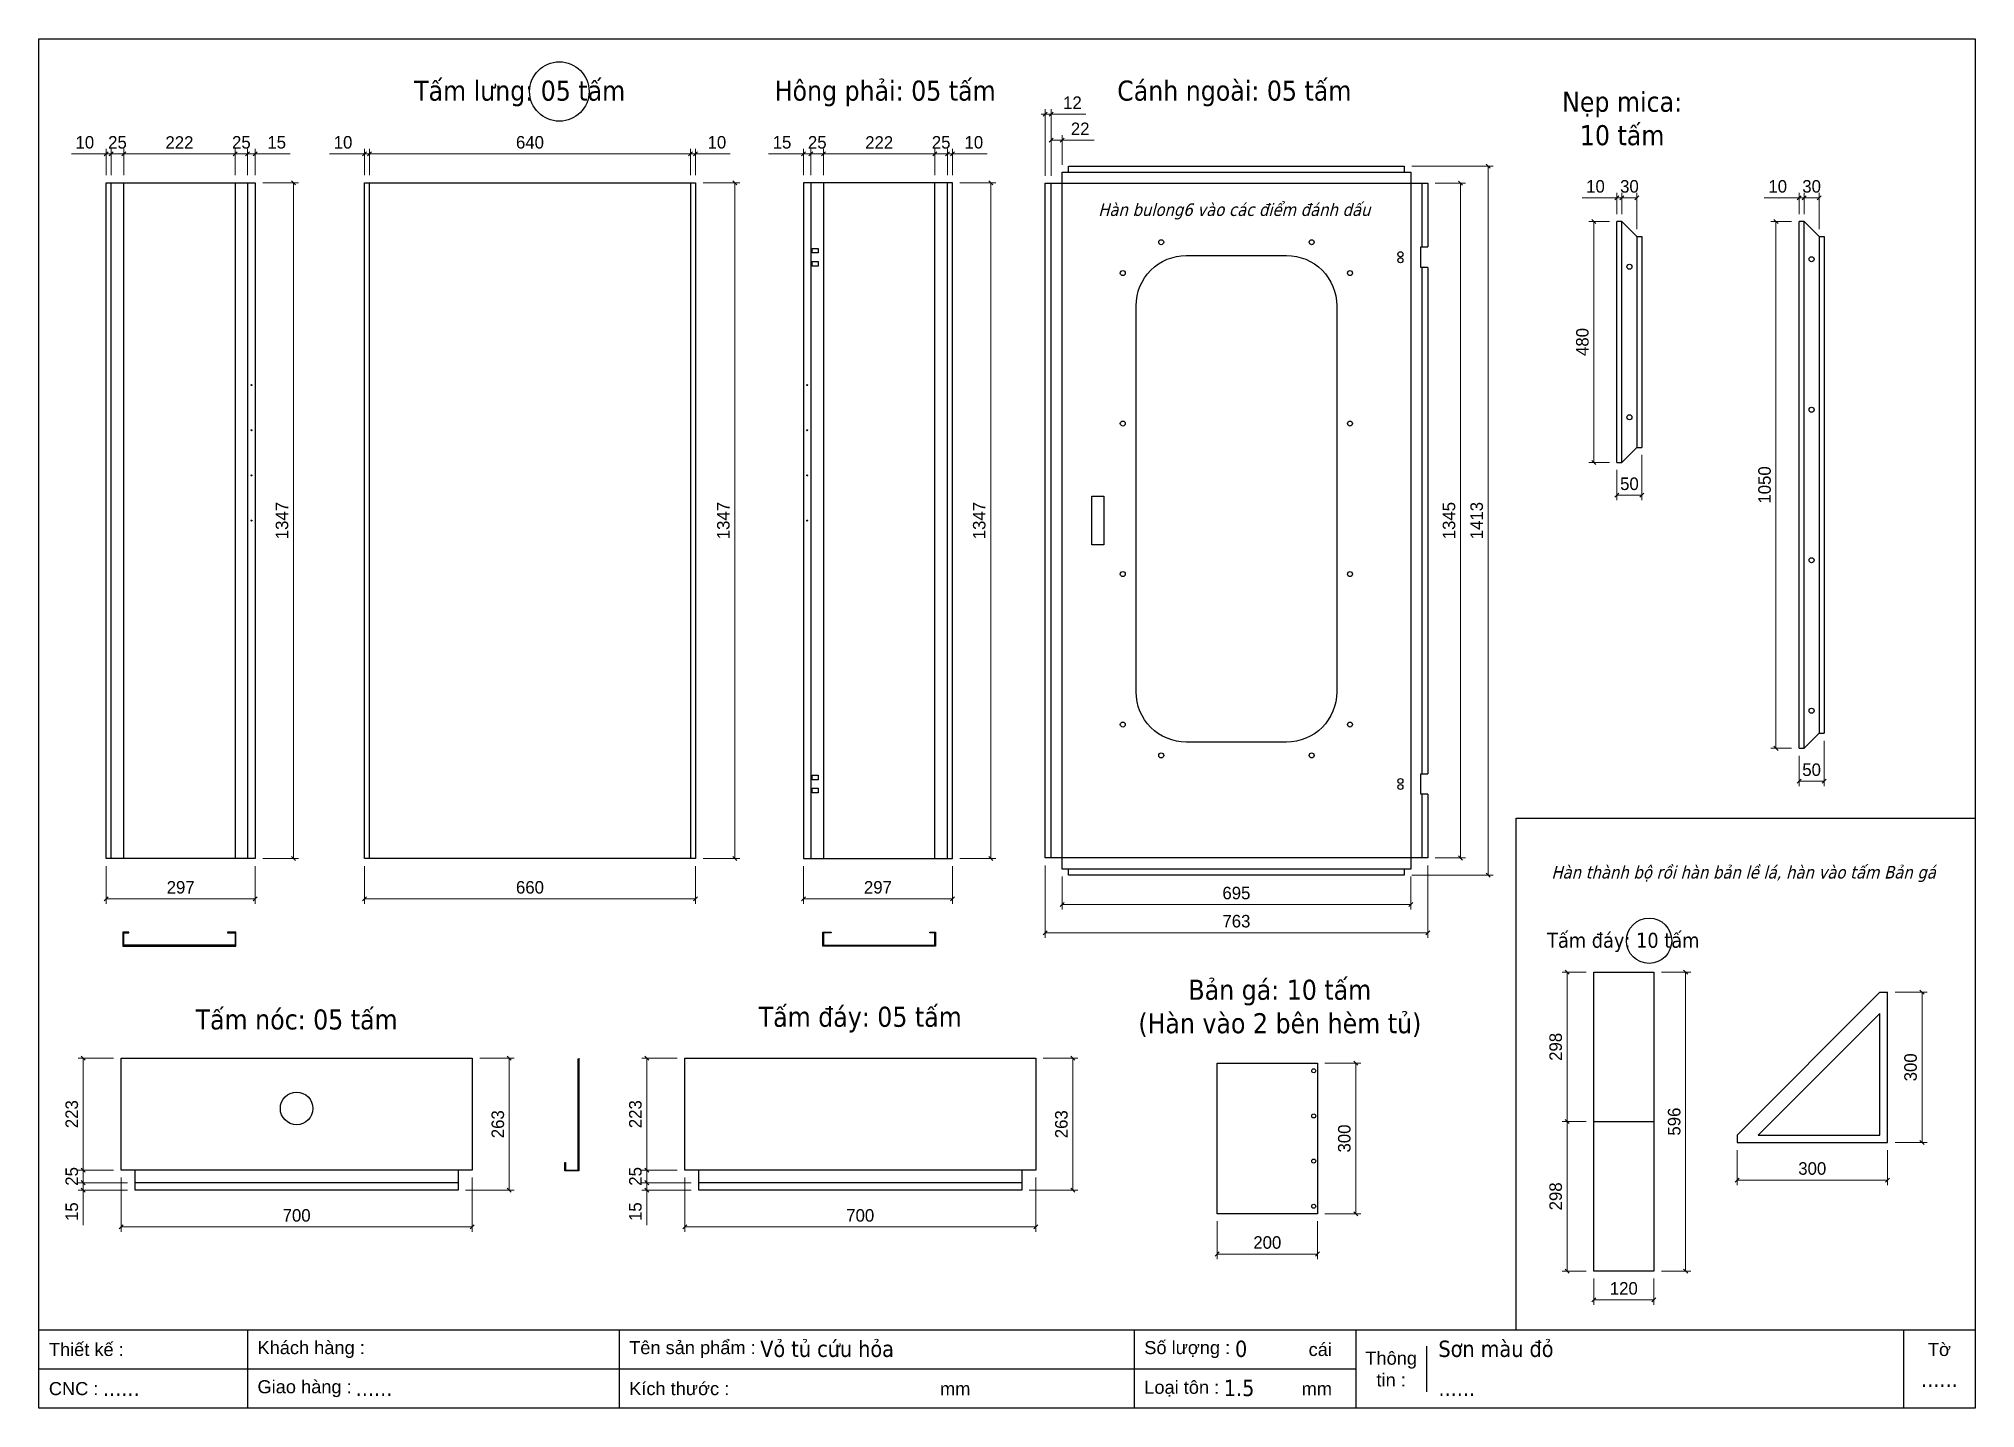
# Model space of a CAD drawing. Header units: millimetres. Extents: x 0 to 3861, y 0 to 2730.
import ezdxf
from ezdxf.enums import TextEntityAlignment as Align

# ---------------------------------------------------------------- set-up
doc = ezdxf.new("R2010")
doc.units = ezdxf.units.MM
doc.layers.add('DIM', color=253, linetype='Continuous')
doc.styles.add('Arial', font='arial.ttf')
doc.styles.add('Tahoma (Input Text)', font='tahoma.ttf')
doc.dimstyles.new('Dim-25', dxfattribs={"dimtxt": 25, "dimasz": 8, "dimexe": 10, "dimexo": 15, "dimgap": 10, "dimtad": 1, "dimdec": 0, "dimtxsty": 'Standard', "dimblk": 'OBLIQUE', "dimcen": 10, "dimclrd": 5, "dimclre": 5, "dimclrt": 3, "dimazin": 3, "dimtfac": 1, "dimtdec": 0, "dimtmove": 0, "dimatfit": 3, "dimldrblk": 'OBLIQUE', "dimlwd": 9, "dimlwe": 9})

msp = doc.modelspace()

# ---------------------------------------------------------------- texts
at = {"width": 921.674, "attachment_point": 5}
for s, insert, char_height in [('{\\fTahoma|b0|i0|c0|p34;Tấm lưng: 05 tấm}', (958.9, 2620.9), 40), ('{\\fTahoma|b0|i0|c0|p34;Hông phải: 05 tấm}', (1687.7, 2620.9), 40), ('{\\fTahoma|b0|i0|c0|p34;Cánh ngoài: 05 tấm}', (2383.7, 2620.9), 40), ('{\\fTahoma|b0|i0|c0|p34;Nẹp mica:\\P10 tấm}', (3156.9, 2570.7), 40), ('{\\fTahoma|b0|i1|c0|p34;Hàn bulong6 vào các điểm đánh dấu}', (2383.7, 2385.7), 25), ('{\\fTahoma|b0|i1|c0|p34;Hàn thành bộ rồi hàn bản lề lá, hàn vào tấm Bản gá}', (3399.1, 1064.9), 25), ('{\\fTahoma|b0|i0|c0|p34;Tấm đáy: 10 tấm}', (3159.2, 928.6), 30), ('{\\fTahoma|b0|i0|c0|p34;Bản gá: 10 tấm\\P(Hàn vào 2 bên hèm tủ)}', (2474.5, 797.3), 40), ('{\\fTahoma|b0|i0|c0|p34;Tấm nóc: 05 tấm}', (514.2, 774.7), 40), ('{\\fTahoma|b0|i0|c0|p34;Tấm đáy: 05 tấm}', (1637.9, 774.7), 40)]:
    msp.add_mtext(s, dxfattribs=dict(at, insert=insert, char_height=char_height))

# ---------------------------------------------------------------- blocks, each defined once
blk = doc.blocks.new('*D1')
at = {"color": 0, "linetype": 'ByBlock', "lineweight": -2}
for p, q in [((138.5, 1019.5), (130.5, 1011.5)), ((427.5, 1011.5), (435.5, 1019.5))]:
    blk.add_line(p, q, dxfattribs=at)
at = {"layer": 'Defpoints', "color": 0, "transparency": 16777216}
for p in [(134.5, 1095.9), (431.5, 1095.9), (431.5, 1015.5)]:
    blk.add_point(p, dxfattribs=at)
at = {"layer": 'DIM', "color": 5, "lineweight": 9, "transparency": 16777216}
for p, q in [((134.5, 1080.9), (134.5, 1005.5)), ((431.5, 1080.9), (431.5, 1005.5)), ((134.5, 1015.5), (431.5, 1015.5))]:
    blk.add_line(p, q, dxfattribs=at)
at = {"layer": 'DIM', "color": 3, "transparency": 16777216, "insert": (283, 1038.3), "char_height": 25, "attachment_point": 5}
blk.add_mtext('297', dxfattribs=at)
blk = doc.blocks.new('_Oblique')
at = {"color": 0, "linetype": 'ByBlock', "lineweight": -2}
blk.add_line((-0.5, -0.5), (0.5, 0.5), dxfattribs=at)
blk = doc.blocks.new('*D2')
at = {"color": 0, "linetype": 'ByBlock', "lineweight": -2}
for p, q in [((173.5, 2504.7), (165.5, 2496.7)), ((387.5, 2496.7), (395.5, 2504.7))]:
    blk.add_line(p, q, dxfattribs=at)
at = {"layer": 'Defpoints', "color": 0, "transparency": 16777216}
for p in [(391.5, 2500.7), (169.5, 2442.9), (391.5, 2442.9)]:
    blk.add_point(p, dxfattribs=at)
at = {"layer": 'DIM', "color": 5, "lineweight": 9, "transparency": 16777216}
for p, q in [((169.5, 2457.9), (169.5, 2510.7)), ((391.5, 2457.9), (391.5, 2510.7)), ((169.5, 2500.7), (391.5, 2500.7))]:
    blk.add_line(p, q, dxfattribs=at)
at = {"layer": 'DIM', "color": 3, "transparency": 16777216, "insert": (280.5, 2523.2), "char_height": 25, "attachment_point": 5}
blk.add_mtext('222', dxfattribs=at)
blk = doc.blocks.new('*D3')
at = {"color": 0, "linetype": 'ByBlock', "lineweight": -2}
for p, q in [((511.9, 2438.9), (503.9, 2446.9)), ((503.9, 1099.9), (511.9, 1091.9))]:
    blk.add_line(p, q, dxfattribs=at)
at = {"layer": 'Defpoints', "color": 0, "transparency": 16777216}
for p in [(431.5, 2442.9), (431.5, 1095.9), (507.9, 1095.9)]:
    blk.add_point(p, dxfattribs=at)
at = {"layer": 'DIM', "color": 5, "lineweight": 9, "transparency": 16777216}
for p, q in [((446.5, 2442.9), (517.9, 2442.9)), ((507.9, 2442.9), (507.9, 1095.9)), ((446.5, 1095.9), (517.9, 1095.9))]:
    blk.add_line(p, q, dxfattribs=at)
at = {"layer": 'DIM', "color": 3, "transparency": 16777216, "insert": (485.1, 1769.4), "char_height": 25, "attachment_point": 5, "rotation": 90}
blk.add_mtext('1347', dxfattribs=at)
blk = doc.blocks.new('*D4')
at = {"color": 0, "linetype": 'ByBlock', "lineweight": -2}
for p, q in [((395.5, 2504.7), (387.5, 2496.7)), ((412.5, 2496.7), (420.5, 2504.7))]:
    blk.add_line(p, q, dxfattribs=at)
at = {"layer": 'Defpoints', "color": 0, "transparency": 16777216}
for p in [(416.5, 2500.7), (391.5, 2442.9), (416.5, 2442.9)]:
    blk.add_point(p, dxfattribs=at)
at = {"layer": 'DIM', "color": 5, "lineweight": 9, "transparency": 16777216}
for p, q in [((391.5, 2457.9), (391.5, 2510.7)), ((416.5, 2457.9), (416.5, 2510.7)), ((391.5, 2500.7), (416.5, 2500.7))]:
    blk.add_line(p, q, dxfattribs=at)
at = {"layer": 'DIM', "color": 3, "transparency": 16777216, "insert": (404, 2523.4), "char_height": 25, "attachment_point": 5}
blk.add_mtext('25', dxfattribs=at)
blk = doc.blocks.new('*D5')
at = {"color": 0, "linetype": 'ByBlock', "lineweight": -2}
for p, q in [((412.5, 2496.7), (420.5, 2504.7)), ((435.5, 2504.7), (427.5, 2496.7))]:
    blk.add_line(p, q, dxfattribs=at)
at = {"layer": 'Defpoints', "color": 0, "transparency": 16777216}
for p in [(431.5, 2500.7), (416.5, 2442.9), (431.5, 2442.9)]:
    blk.add_point(p, dxfattribs=at)
at = {"layer": 'DIM', "color": 5, "lineweight": 9, "transparency": 16777216}
for p, q in [((416.5, 2457.9), (416.5, 2510.7)), ((431.5, 2457.9), (431.5, 2510.7)), ((416.5, 2500.7), (408.5, 2500.7)), ((416.5, 2500.7), (431.5, 2500.7)), ((431.5, 2500.7), (501.2, 2500.7))]:
    blk.add_line(p, q, dxfattribs=at)
at = {"layer": 'DIM', "color": 3, "transparency": 16777216, "insert": (474.4, 2523.4), "char_height": 25, "attachment_point": 5}
blk.add_mtext('15', dxfattribs=at)
blk = doc.blocks.new('*D6')
at = {"color": 0, "linetype": 'ByBlock', "lineweight": -2}
for p, q in [((148.5, 2504.7), (140.5, 2496.7)), ((165.5, 2496.7), (173.5, 2504.7))]:
    blk.add_line(p, q, dxfattribs=at)
at = {"layer": 'Defpoints', "color": 0, "transparency": 16777216}
for p in [(144.5, 2500.7), (144.5, 2442.9), (169.5, 2442.9)]:
    blk.add_point(p, dxfattribs=at)
at = {"layer": 'DIM', "color": 5, "lineweight": 9, "transparency": 16777216}
for p, q in [((144.5, 2457.9), (144.5, 2510.7)), ((169.5, 2457.9), (169.5, 2510.7)), ((169.5, 2500.7), (144.5, 2500.7))]:
    blk.add_line(p, q, dxfattribs=at)
at = {"layer": 'DIM', "color": 3, "transparency": 16777216, "insert": (157, 2523.4), "char_height": 25, "attachment_point": 5}
blk.add_mtext('25', dxfattribs=at)
blk = doc.blocks.new('*D7')
at = {"color": 0, "linetype": 'ByBlock', "lineweight": -2}
for p, q in [((130.5, 2496.7), (138.5, 2504.7)), ((148.5, 2504.7), (140.5, 2496.7))]:
    blk.add_line(p, q, dxfattribs=at)
at = {"layer": 'Defpoints', "color": 0, "transparency": 16777216}
for p in [(134.5, 2500.7), (134.5, 2442.9), (144.5, 2442.9)]:
    blk.add_point(p, dxfattribs=at)
at = {"layer": 'DIM', "color": 5, "lineweight": 9, "transparency": 16777216}
for p, q in [((134.5, 2457.9), (134.5, 2510.7)), ((144.5, 2457.9), (144.5, 2510.7)), ((134.5, 2500.7), (65.2, 2500.7)), ((144.5, 2500.7), (134.5, 2500.7)), ((144.5, 2500.7), (152.5, 2500.7))]:
    blk.add_line(p, q, dxfattribs=at)
at = {"layer": 'DIM', "color": 3, "transparency": 16777216, "insert": (91.9, 2523.4), "char_height": 25, "attachment_point": 5}
blk.add_mtext('10', dxfattribs=at)
blk = doc.blocks.new('*D8')
at = {"color": 0, "linetype": 'ByBlock', "lineweight": -2}
for p, q in [((1528.7, 1019.5), (1520.7, 1011.5)), ((1817.7, 1011.5), (1825.7, 1019.5))]:
    blk.add_line(p, q, dxfattribs=at)
at = {"layer": 'Defpoints', "color": 0, "transparency": 16777216}
for p in [(1524.7, 1095.9), (1821.7, 1095.9), (1524.7, 1015.5)]:
    blk.add_point(p, dxfattribs=at)
at = {"layer": 'DIM', "color": 5, "lineweight": 9, "transparency": 16777216}
for p, q in [((1524.7, 1080.9), (1524.7, 1005.5)), ((1821.7, 1080.9), (1821.7, 1005.5)), ((1821.7, 1015.5), (1524.7, 1015.5))]:
    blk.add_line(p, q, dxfattribs=at)
at = {"layer": 'DIM', "color": 3, "transparency": 16777216, "insert": (1673.2, 1038.3), "char_height": 25, "attachment_point": 5}
blk.add_mtext('297', dxfattribs=at)
blk = doc.blocks.new('*D9')
at = {"color": 0, "linetype": 'ByBlock', "lineweight": -2}
for p, q in [((1568.7, 2504.7), (1560.7, 2496.7)), ((1782.7, 2496.7), (1790.7, 2504.7))]:
    blk.add_line(p, q, dxfattribs=at)
at = {"layer": 'Defpoints', "color": 0, "transparency": 16777216}
for p in [(1564.7, 2500.7), (1564.7, 2442.9), (1786.7, 2442.9)]:
    blk.add_point(p, dxfattribs=at)
at = {"layer": 'DIM', "color": 5, "lineweight": 9, "transparency": 16777216}
for p, q in [((1564.7, 2457.9), (1564.7, 2510.7)), ((1786.7, 2457.9), (1786.7, 2510.7)), ((1786.7, 2500.7), (1564.7, 2500.7))]:
    blk.add_line(p, q, dxfattribs=at)
at = {"layer": 'DIM', "color": 3, "transparency": 16777216, "insert": (1675.7, 2523.2), "char_height": 25, "attachment_point": 5}
blk.add_mtext('222', dxfattribs=at)
blk = doc.blocks.new('*D10')
at = {"color": 0, "linetype": 'ByBlock', "lineweight": -2}
for p, q in [((1543.7, 2504.7), (1535.7, 2496.7)), ((1560.7, 2496.7), (1568.7, 2504.7))]:
    blk.add_line(p, q, dxfattribs=at)
at = {"layer": 'Defpoints', "color": 0, "transparency": 16777216}
for p in [(1539.7, 2500.7), (1539.7, 2442.9), (1564.7, 2442.9)]:
    blk.add_point(p, dxfattribs=at)
at = {"layer": 'DIM', "color": 5, "lineweight": 9, "transparency": 16777216}
for p, q in [((1539.7, 2457.9), (1539.7, 2510.7)), ((1564.7, 2457.9), (1564.7, 2510.7)), ((1564.7, 2500.7), (1539.7, 2500.7))]:
    blk.add_line(p, q, dxfattribs=at)
at = {"layer": 'DIM', "color": 3, "transparency": 16777216, "insert": (1552.2, 2523.4), "char_height": 25, "attachment_point": 5}
blk.add_mtext('25', dxfattribs=at)
blk = doc.blocks.new('*D11')
at = {"color": 0, "linetype": 'ByBlock', "lineweight": -2}
for p, q in [((1520.7, 2496.7), (1528.7, 2504.7)), ((1543.7, 2504.7), (1535.7, 2496.7))]:
    blk.add_line(p, q, dxfattribs=at)
at = {"layer": 'Defpoints', "color": 0, "transparency": 16777216}
for p in [(1524.7, 2500.7), (1524.7, 2442.9), (1539.7, 2442.9)]:
    blk.add_point(p, dxfattribs=at)
at = {"layer": 'DIM', "color": 5, "lineweight": 9, "transparency": 16777216}
for p, q in [((1524.7, 2457.9), (1524.7, 2510.7)), ((1539.7, 2457.9), (1539.7, 2510.7)), ((1524.7, 2500.7), (1455, 2500.7)), ((1539.7, 2500.7), (1524.7, 2500.7)), ((1539.7, 2500.7), (1547.7, 2500.7))]:
    blk.add_line(p, q, dxfattribs=at)
at = {"layer": 'DIM', "color": 3, "transparency": 16777216, "insert": (1481.9, 2523.4), "char_height": 25, "attachment_point": 5}
blk.add_mtext('15', dxfattribs=at)
blk = doc.blocks.new('*D12')
at = {"color": 0, "linetype": 'ByBlock', "lineweight": -2}
for p, q in [((1790.7, 2504.7), (1782.7, 2496.7)), ((1807.7, 2496.7), (1815.7, 2504.7))]:
    blk.add_line(p, q, dxfattribs=at)
at = {"layer": 'Defpoints', "color": 0, "transparency": 16777216}
for p in [(1811.7, 2500.7), (1786.7, 2442.9), (1811.7, 2442.9)]:
    blk.add_point(p, dxfattribs=at)
at = {"layer": 'DIM', "color": 5, "lineweight": 9, "transparency": 16777216}
for p, q in [((1786.7, 2457.9), (1786.7, 2510.7)), ((1811.7, 2457.9), (1811.7, 2510.7)), ((1786.7, 2500.7), (1811.7, 2500.7))]:
    blk.add_line(p, q, dxfattribs=at)
at = {"layer": 'DIM', "color": 3, "transparency": 16777216, "insert": (1799.2, 2523.4), "char_height": 25, "attachment_point": 5}
blk.add_mtext('25', dxfattribs=at)
blk = doc.blocks.new('*D13')
at = {"color": 0, "linetype": 'ByBlock', "lineweight": -2}
for p, q in [((1807.7, 2496.7), (1815.7, 2504.7)), ((1825.7, 2504.7), (1817.7, 2496.7))]:
    blk.add_line(p, q, dxfattribs=at)
at = {"layer": 'Defpoints', "color": 0, "transparency": 16777216}
for p in [(1821.7, 2500.7), (1811.7, 2442.9), (1821.7, 2442.9)]:
    blk.add_point(p, dxfattribs=at)
at = {"layer": 'DIM', "color": 5, "lineweight": 9, "transparency": 16777216}
for p, q in [((1811.7, 2457.9), (1811.7, 2510.7)), ((1821.7, 2457.9), (1821.7, 2510.7)), ((1811.7, 2500.7), (1803.7, 2500.7)), ((1811.7, 2500.7), (1821.7, 2500.7)), ((1821.7, 2500.7), (1891, 2500.7))]:
    blk.add_line(p, q, dxfattribs=at)
at = {"layer": 'DIM', "color": 3, "transparency": 16777216, "insert": (1864.4, 2523.4), "char_height": 25, "attachment_point": 5}
blk.add_mtext('10', dxfattribs=at)
blk = doc.blocks.new('*D14')
at = {"color": 0, "linetype": 'ByBlock', "lineweight": -2}
for p, q in [((1902, 2438.9), (1894, 2446.9)), ((1894, 1099.9), (1902, 1091.9))]:
    blk.add_line(p, q, dxfattribs=at)
at = {"layer": 'Defpoints', "color": 0, "transparency": 16777216}
for p in [(1821.7, 2442.9), (1821.7, 1095.9), (1898, 1095.9)]:
    blk.add_point(p, dxfattribs=at)
at = {"layer": 'DIM', "color": 5, "lineweight": 9, "transparency": 16777216}
for p, q in [((1836.7, 2442.9), (1908, 2442.9)), ((1898, 2442.9), (1898, 1095.9)), ((1836.7, 1095.9), (1908, 1095.9))]:
    blk.add_line(p, q, dxfattribs=at)
at = {"layer": 'DIM', "color": 3, "transparency": 16777216, "insert": (1875.2, 1769.4), "char_height": 25, "attachment_point": 5, "rotation": 90}
blk.add_mtext('1347', dxfattribs=at)
blk = doc.blocks.new('*D15')
at = {"color": 0, "linetype": 'ByBlock', "lineweight": -2}
for p, q in [((1391.8, 2438.9), (1383.8, 2446.9)), ((1383.8, 1099.9), (1391.8, 1091.9))]:
    blk.add_line(p, q, dxfattribs=at)
at = {"layer": 'Defpoints', "color": 0, "transparency": 16777216}
for p in [(1309.4, 2442.9), (1309.4, 1095.9), (1387.8, 1095.9)]:
    blk.add_point(p, dxfattribs=at)
at = {"layer": 'DIM', "color": 5, "lineweight": 9, "transparency": 16777216}
for p, q in [((1324.4, 2442.9), (1397.8, 2442.9)), ((1387.8, 2442.9), (1387.8, 1095.9)), ((1324.4, 1095.9), (1397.8, 1095.9))]:
    blk.add_line(p, q, dxfattribs=at)
at = {"layer": 'DIM', "color": 3, "transparency": 16777216, "insert": (1365, 1769.4), "char_height": 25, "attachment_point": 5, "rotation": 90}
blk.add_mtext('1347', dxfattribs=at)
blk = doc.blocks.new('*D16')
at = {"color": 0, "linetype": 'ByBlock', "lineweight": -2}
for p, q in [((653.4, 1019.5), (645.4, 1011.5)), ((1305.4, 1011.5), (1313.4, 1019.5))]:
    blk.add_line(p, q, dxfattribs=at)
at = {"layer": 'Defpoints', "color": 0, "transparency": 16777216}
for p in [(649.4, 1095.9), (1309.4, 1095.9), (1309.4, 1015.5)]:
    blk.add_point(p, dxfattribs=at)
at = {"layer": 'DIM', "color": 5, "lineweight": 9, "transparency": 16777216}
for p, q in [((649.4, 1080.9), (649.4, 1005.5)), ((1309.4, 1080.9), (1309.4, 1005.5)), ((649.4, 1015.5), (1309.4, 1015.5))]:
    blk.add_line(p, q, dxfattribs=at)
at = {"layer": 'DIM', "color": 3, "transparency": 16777216, "insert": (979.4, 1038.3), "char_height": 25, "attachment_point": 5}
blk.add_mtext('660', dxfattribs=at)
blk = doc.blocks.new('*D17')
at = {"color": 0, "linetype": 'ByBlock', "lineweight": -2}
for p, q in [((663.4, 2504.7), (655.4, 2496.7)), ((1295.4, 2496.7), (1303.4, 2504.7))]:
    blk.add_line(p, q, dxfattribs=at)
at = {"layer": 'Defpoints', "color": 0, "transparency": 16777216}
for p in [(1299.4, 2500.7), (659.4, 2442.9), (1299.4, 2442.9)]:
    blk.add_point(p, dxfattribs=at)
at = {"layer": 'DIM', "color": 5, "lineweight": 9, "transparency": 16777216}
for p, q in [((659.4, 2457.9), (659.4, 2510.7)), ((1299.4, 2457.9), (1299.4, 2510.7)), ((659.4, 2500.7), (1299.4, 2500.7))]:
    blk.add_line(p, q, dxfattribs=at)
at = {"layer": 'DIM', "color": 3, "transparency": 16777216, "insert": (979.4, 2523.4), "char_height": 25, "attachment_point": 5}
blk.add_mtext('640', dxfattribs=at)
blk = doc.blocks.new('*D18')
at = {"color": 0, "linetype": 'ByBlock', "lineweight": -2}
for p, q in [((1295.4, 2496.7), (1303.4, 2504.7)), ((1313.4, 2504.7), (1305.4, 2496.7))]:
    blk.add_line(p, q, dxfattribs=at)
at = {"layer": 'Defpoints', "color": 0, "transparency": 16777216}
for p in [(1309.4, 2500.7), (1299.4, 2442.9), (1309.4, 2442.9)]:
    blk.add_point(p, dxfattribs=at)
at = {"layer": 'DIM', "color": 5, "lineweight": 9, "transparency": 16777216}
for p, q in [((1299.4, 2457.9), (1299.4, 2510.7)), ((1309.4, 2457.9), (1309.4, 2510.7)), ((1299.4, 2500.7), (1291.4, 2500.7)), ((1299.4, 2500.7), (1309.4, 2500.7)), ((1309.4, 2500.7), (1378.8, 2500.7))]:
    blk.add_line(p, q, dxfattribs=at)
at = {"layer": 'DIM', "color": 3, "transparency": 16777216, "insert": (1352.1, 2523.4), "char_height": 25, "attachment_point": 5}
blk.add_mtext('10', dxfattribs=at)
blk = doc.blocks.new('*D19')
at = {"color": 0, "linetype": 'ByBlock', "lineweight": -2}
for p, q in [((645.4, 2496.7), (653.4, 2504.7)), ((663.4, 2504.7), (655.4, 2496.7))]:
    blk.add_line(p, q, dxfattribs=at)
at = {"layer": 'Defpoints', "color": 0, "transparency": 16777216}
for p in [(649.4, 2500.7), (649.4, 2442.9), (659.4, 2442.9)]:
    blk.add_point(p, dxfattribs=at)
at = {"layer": 'DIM', "color": 5, "lineweight": 9, "transparency": 16777216}
for p, q in [((649.4, 2457.9), (649.4, 2510.7)), ((659.4, 2457.9), (659.4, 2510.7)), ((649.4, 2500.7), (580, 2500.7)), ((659.4, 2500.7), (649.4, 2500.7)), ((659.4, 2500.7), (667.4, 2500.7))]:
    blk.add_line(p, q, dxfattribs=at)
at = {"layer": 'DIM', "color": 3, "transparency": 16777216, "insert": (606.7, 2523.4), "char_height": 25, "attachment_point": 5}
blk.add_mtext('10', dxfattribs=at)
blk = doc.blocks.new('*D20')
at = {"color": 0, "linetype": 'ByBlock', "lineweight": -2}
for p, q in [((942.1, 693.7), (934.1, 701.7)), ((934.1, 438.7), (942.1, 430.7))]:
    blk.add_line(p, q, dxfattribs=at)
at = {"layer": 'Defpoints', "color": 0, "transparency": 16777216}
for p in [(864.2, 697.7), (836.2, 434.7), (938.1, 434.7)]:
    blk.add_point(p, dxfattribs=at)
at = {"layer": 'DIM', "color": 5, "lineweight": 9, "transparency": 16777216}
for p, q in [((879.2, 697.7), (948.1, 697.7)), ((938.1, 697.7), (938.1, 434.7)), ((851.2, 434.7), (948.1, 434.7))]:
    blk.add_line(p, q, dxfattribs=at)
at = {"layer": 'DIM', "color": 3, "transparency": 16777216, "insert": (915.4, 566.2), "char_height": 25, "attachment_point": 5, "rotation": 90}
blk.add_mtext('263', dxfattribs=at)
blk = doc.blocks.new('*D21')
at = {"color": 0, "linetype": 'ByBlock', "lineweight": -2}
for p, q in [((168.2, 365.6), (160.2, 357.6)), ((860.2, 357.6), (868.2, 365.6))]:
    blk.add_line(p, q, dxfattribs=at)
at = {"layer": 'Defpoints', "color": 0, "transparency": 16777216}
for p in [(164.2, 474.7), (864.2, 474.7), (864.2, 361.6)]:
    blk.add_point(p, dxfattribs=at)
at = {"layer": 'DIM', "color": 5, "lineweight": 9, "transparency": 16777216}
for p, q in [((164.2, 459.7), (164.2, 351.6)), ((864.2, 459.7), (864.2, 351.6)), ((164.2, 361.6), (864.2, 361.6))]:
    blk.add_line(p, q, dxfattribs=at)
at = {"layer": 'DIM', "color": 3, "transparency": 16777216, "insert": (514.2, 384.3), "char_height": 25, "attachment_point": 5}
blk.add_mtext('700', dxfattribs=at)
blk = doc.blocks.new('*D22')
at = {"color": 0, "linetype": 'ByBlock', "lineweight": -2}
for p, q in [((92.8, 693.7), (84.8, 701.7)), ((84.8, 478.7), (92.8, 470.7))]:
    blk.add_line(p, q, dxfattribs=at)
at = {"layer": 'Defpoints', "color": 0, "transparency": 16777216}
for p in [(164.2, 697.7), (88.8, 474.7), (164.2, 474.7)]:
    blk.add_point(p, dxfattribs=at)
at = {"layer": 'DIM', "color": 5, "lineweight": 9, "transparency": 16777216}
for p, q in [((149.2, 697.7), (78.8, 697.7)), ((88.8, 697.7), (88.8, 474.7)), ((149.2, 474.7), (78.8, 474.7))]:
    blk.add_line(p, q, dxfattribs=at)
at = {"layer": 'DIM', "color": 3, "transparency": 16777216, "insert": (66, 586.2), "char_height": 25, "attachment_point": 5, "rotation": 90}
blk.add_mtext('223', dxfattribs=at)
blk = doc.blocks.new('*D23')
at = {"color": 0, "linetype": 'ByBlock', "lineweight": -2}
for p, q in [((92.8, 470.7), (84.8, 478.7)), ((84.8, 453.7), (92.8, 445.7))]:
    blk.add_line(p, q, dxfattribs=at)
at = {"layer": 'Defpoints', "color": 0, "transparency": 16777216}
for p in [(164.2, 474.7), (88.8, 449.7), (192.2, 449.7)]:
    blk.add_point(p, dxfattribs=at)
at = {"layer": 'DIM', "color": 5, "lineweight": 9, "transparency": 16777216}
for p, q in [((149.2, 474.7), (78.8, 474.7)), ((88.8, 474.7), (88.8, 449.7)), ((177.2, 449.7), (78.8, 449.7))]:
    blk.add_line(p, q, dxfattribs=at)
at = {"layer": 'DIM', "color": 3, "transparency": 16777216, "insert": (66, 462.2), "char_height": 25, "attachment_point": 5, "rotation": 90}
blk.add_mtext('25', dxfattribs=at)
blk = doc.blocks.new('*D24')
at = {"color": 0, "linetype": 'ByBlock', "lineweight": -2}
for p, q in [((84.8, 453.7), (92.8, 445.7)), ((92.8, 430.7), (84.8, 438.7))]:
    blk.add_line(p, q, dxfattribs=at)
at = {"layer": 'Defpoints', "color": 0, "transparency": 16777216}
for p in [(88.8, 434.7), (192.2, 449.7), (192.2, 434.7)]:
    blk.add_point(p, dxfattribs=at)
at = {"layer": 'DIM', "color": 5, "lineweight": 9, "transparency": 16777216}
for p, q in [((177.2, 449.7), (78.8, 449.7)), ((177.2, 434.7), (78.8, 434.7)), ((88.8, 449.7), (88.8, 457.7)), ((88.8, 449.7), (88.8, 434.7)), ((88.8, 434.7), (88.8, 365.1))]:
    blk.add_line(p, q, dxfattribs=at)
at = {"layer": 'DIM', "color": 3, "transparency": 16777216, "insert": (66, 391.9), "char_height": 25, "attachment_point": 5, "rotation": 90}
blk.add_mtext('15', dxfattribs=at)
blk = doc.blocks.new('*D25')
at = {"color": 0, "linetype": 'ByBlock', "lineweight": -2}
for p, q in [((2065.8, 693.7), (2057.8, 701.7)), ((2057.8, 438.7), (2065.8, 430.7))]:
    blk.add_line(p, q, dxfattribs=at)
at = {"layer": 'Defpoints', "color": 0, "transparency": 16777216}
for p in [(1987.9, 697.7), (1959.9, 434.7), (2061.8, 434.7)]:
    blk.add_point(p, dxfattribs=at)
at = {"layer": 'DIM', "color": 5, "lineweight": 9, "transparency": 16777216}
for p, q in [((2002.9, 697.7), (2071.8, 697.7)), ((2061.8, 697.7), (2061.8, 434.7)), ((1974.9, 434.7), (2071.8, 434.7))]:
    blk.add_line(p, q, dxfattribs=at)
at = {"layer": 'DIM', "color": 3, "transparency": 16777216, "insert": (2039, 566.2), "char_height": 25, "attachment_point": 5, "rotation": 90}
blk.add_mtext('263', dxfattribs=at)
blk = doc.blocks.new('*D26')
at = {"color": 0, "linetype": 'ByBlock', "lineweight": -2}
for p, q in [((1291.9, 365.6), (1283.9, 357.6)), ((1983.9, 357.6), (1991.9, 365.6))]:
    blk.add_line(p, q, dxfattribs=at)
at = {"layer": 'Defpoints', "color": 0, "transparency": 16777216}
for p in [(1287.9, 474.7), (1987.9, 474.7), (1987.9, 361.6)]:
    blk.add_point(p, dxfattribs=at)
at = {"layer": 'DIM', "color": 5, "lineweight": 9, "transparency": 16777216}
for p, q in [((1287.9, 459.7), (1287.9, 351.6)), ((1987.9, 459.7), (1987.9, 351.6)), ((1287.9, 361.6), (1987.9, 361.6))]:
    blk.add_line(p, q, dxfattribs=at)
at = {"layer": 'DIM', "color": 3, "transparency": 16777216, "insert": (1637.9, 384.3), "char_height": 25, "attachment_point": 5}
blk.add_mtext('700', dxfattribs=at)
blk = doc.blocks.new('*D27')
at = {"color": 0, "linetype": 'ByBlock', "lineweight": -2}
for p, q in [((1216.4, 693.7), (1208.4, 701.7)), ((1208.4, 478.7), (1216.4, 470.7))]:
    blk.add_line(p, q, dxfattribs=at)
at = {"layer": 'Defpoints', "color": 0, "transparency": 16777216}
for p in [(1287.9, 697.7), (1212.4, 474.7), (1287.9, 474.7)]:
    blk.add_point(p, dxfattribs=at)
at = {"layer": 'DIM', "color": 5, "lineweight": 9, "transparency": 16777216}
for p, q in [((1272.9, 697.7), (1202.4, 697.7)), ((1212.4, 697.7), (1212.4, 474.7)), ((1272.9, 474.7), (1202.4, 474.7))]:
    blk.add_line(p, q, dxfattribs=at)
at = {"layer": 'DIM', "color": 3, "transparency": 16777216, "insert": (1189.6, 586.2), "char_height": 25, "attachment_point": 5, "rotation": 90}
blk.add_mtext('223', dxfattribs=at)
blk = doc.blocks.new('*D28')
at = {"color": 0, "linetype": 'ByBlock', "lineweight": -2}
for p, q in [((1216.4, 470.7), (1208.4, 478.7)), ((1208.4, 453.7), (1216.4, 445.7))]:
    blk.add_line(p, q, dxfattribs=at)
at = {"layer": 'Defpoints', "color": 0, "transparency": 16777216}
for p in [(1287.9, 474.7), (1212.4, 449.7), (1315.9, 449.7)]:
    blk.add_point(p, dxfattribs=at)
at = {"layer": 'DIM', "color": 5, "lineweight": 9, "transparency": 16777216}
for p, q in [((1272.9, 474.7), (1202.4, 474.7)), ((1212.4, 474.7), (1212.4, 449.7)), ((1300.9, 449.7), (1202.4, 449.7))]:
    blk.add_line(p, q, dxfattribs=at)
at = {"layer": 'DIM', "color": 3, "transparency": 16777216, "insert": (1189.7, 462.2), "char_height": 25, "attachment_point": 5, "rotation": 90}
blk.add_mtext('25', dxfattribs=at)
blk = doc.blocks.new('*D29')
at = {"color": 0, "linetype": 'ByBlock', "lineweight": -2}
for p, q in [((1208.4, 453.7), (1216.4, 445.7)), ((1216.4, 430.7), (1208.4, 438.7))]:
    blk.add_line(p, q, dxfattribs=at)
at = {"layer": 'Defpoints', "color": 0, "transparency": 16777216}
for p in [(1212.4, 434.7), (1315.9, 449.7), (1315.9, 434.7)]:
    blk.add_point(p, dxfattribs=at)
at = {"layer": 'DIM', "color": 5, "lineweight": 9, "transparency": 16777216}
for p, q in [((1300.9, 449.7), (1202.4, 449.7)), ((1300.9, 434.7), (1202.4, 434.7)), ((1212.4, 449.7), (1212.4, 457.7)), ((1212.4, 449.7), (1212.4, 434.7)), ((1212.4, 434.7), (1212.4, 365.1))]:
    blk.add_line(p, q, dxfattribs=at)
at = {"layer": 'DIM', "color": 3, "transparency": 16777216, "insert": (1189.7, 391.9), "char_height": 25, "attachment_point": 5, "rotation": 90}
blk.add_mtext('15', dxfattribs=at)
blk = doc.blocks.new('*D30')
at = {"color": 0, "linetype": 'ByBlock', "lineweight": -2}
for p, q in [((2629.9, 683.7), (2621.9, 691.7)), ((2621.9, 391.7), (2629.9, 383.7))]:
    blk.add_line(p, q, dxfattribs=at)
at = {"layer": 'Defpoints', "color": 0, "transparency": 16777216}
for p in [(2549.5, 687.7), (2549.5, 387.7), (2625.9, 387.7)]:
    blk.add_point(p, dxfattribs=at)
at = {"layer": 'DIM', "color": 5, "lineweight": 9, "transparency": 16777216}
for p, q in [((2564.5, 687.7), (2635.9, 687.7)), ((2625.9, 687.7), (2625.9, 387.7)), ((2564.5, 387.7), (2635.9, 387.7))]:
    blk.add_line(p, q, dxfattribs=at)
at = {"layer": 'DIM', "color": 3, "transparency": 16777216, "insert": (2603.1, 537.7), "char_height": 25, "attachment_point": 5, "rotation": 90}
blk.add_mtext('300', dxfattribs=at)
blk = doc.blocks.new('*D31')
at = {"color": 0, "linetype": 'ByBlock', "lineweight": -2}
for p, q in [((3287.6, 865.4), (3279.6, 873.4)), ((3279.6, 277.4), (3287.6, 269.4))]:
    blk.add_line(p, q, dxfattribs=at)
at = {"layer": 'Defpoints', "color": 0, "transparency": 16777216}
for p in [(3220.3, 869.4), (3220.3, 273.4), (3283.6, 273.4)]:
    blk.add_point(p, dxfattribs=at)
at = {"layer": 'DIM', "color": 5, "lineweight": 9, "transparency": 16777216}
for p, q in [((3235.3, 869.4), (3293.6, 869.4)), ((3283.6, 869.4), (3283.6, 273.4)), ((3235.3, 273.4), (3293.6, 273.4))]:
    blk.add_line(p, q, dxfattribs=at)
at = {"layer": 'DIM', "color": 3, "transparency": 16777216, "insert": (3260.8, 571.4), "char_height": 25, "attachment_point": 5, "rotation": 90}
blk.add_mtext('596', dxfattribs=at)
blk = doc.blocks.new('*D32')
at = {"color": 0, "linetype": 'ByBlock', "lineweight": -2}
for p, q in [((3051.2, 865.4), (3043.2, 873.4)), ((3043.2, 575.4), (3051.2, 567.4))]:
    blk.add_line(p, q, dxfattribs=at)
at = {"layer": 'Defpoints', "color": 0, "transparency": 16777216}
for p in [(3100.3, 869.4), (3047.2, 571.4), (3100.3, 571.4)]:
    blk.add_point(p, dxfattribs=at)
at = {"layer": 'DIM', "color": 5, "lineweight": 9, "transparency": 16777216}
for p, q in [((3085.3, 869.4), (3037.2, 869.4)), ((3047.2, 869.4), (3047.2, 571.4)), ((3085.3, 571.4), (3037.2, 571.4))]:
    blk.add_line(p, q, dxfattribs=at)
at = {"layer": 'DIM', "color": 3, "transparency": 16777216, "insert": (3024.5, 720.4), "char_height": 25, "attachment_point": 5, "rotation": 90}
blk.add_mtext('298', dxfattribs=at)
blk = doc.blocks.new('*D33')
at = {"color": 0, "linetype": 'ByBlock', "lineweight": -2}
for p, q in [((3051.2, 567.4), (3043.2, 575.4)), ((3043.2, 277.4), (3051.2, 269.4))]:
    blk.add_line(p, q, dxfattribs=at)
at = {"layer": 'Defpoints', "color": 0, "transparency": 16777216}
for p in [(3100.3, 571.4), (3047.2, 273.4), (3100.3, 273.4)]:
    blk.add_point(p, dxfattribs=at)
at = {"layer": 'DIM', "color": 5, "lineweight": 9, "transparency": 16777216}
for p, q in [((3085.3, 571.4), (3037.2, 571.4)), ((3047.2, 571.4), (3047.2, 273.4)), ((3085.3, 273.4), (3037.2, 273.4))]:
    blk.add_line(p, q, dxfattribs=at)
at = {"layer": 'DIM', "color": 3, "transparency": 16777216, "insert": (3024.5, 422.4), "char_height": 25, "attachment_point": 5, "rotation": 90}
blk.add_mtext('298', dxfattribs=at)
blk = doc.blocks.new('*D34')
at = {"color": 0, "linetype": 'ByBlock', "lineweight": -2}
for p, q in [((3758.8, 825.6), (3750.8, 833.6)), ((3750.8, 533.6), (3758.8, 525.6))]:
    blk.add_line(p, q, dxfattribs=at)
at = {"layer": 'Defpoints', "color": 0, "transparency": 16777216}
for p in [(3686, 829.6), (3686, 529.6), (3754.8, 529.6)]:
    blk.add_point(p, dxfattribs=at)
at = {"layer": 'DIM', "color": 5, "lineweight": 9, "transparency": 16777216}
for p, q in [((3701, 829.6), (3764.8, 829.6)), ((3754.8, 829.6), (3754.8, 529.6)), ((3701, 529.6), (3764.8, 529.6))]:
    blk.add_line(p, q, dxfattribs=at)
at = {"layer": 'DIM', "color": 3, "transparency": 16777216, "insert": (3732.1, 679.6), "char_height": 25, "attachment_point": 5, "rotation": 90}
blk.add_mtext('300', dxfattribs=at)
blk = doc.blocks.new('*D35')
at = {"color": 0, "linetype": 'ByBlock', "lineweight": -2}
for p, q in [((3390, 459), (3382, 451)), ((3682, 451), (3690, 459))]:
    blk.add_line(p, q, dxfattribs=at)
at = {"layer": 'Defpoints', "color": 0, "transparency": 16777216}
for p in [(3386, 529.6), (3686, 529.6), (3686, 455)]:
    blk.add_point(p, dxfattribs=at)
at = {"layer": 'DIM', "color": 5, "lineweight": 9, "transparency": 16777216}
for p, q in [((3386, 514.6), (3386, 445)), ((3686, 514.6), (3686, 445)), ((3386, 455), (3686, 455))]:
    blk.add_line(p, q, dxfattribs=at)
at = {"layer": 'DIM', "color": 3, "transparency": 16777216, "insert": (3536, 477.8), "char_height": 25, "attachment_point": 5}
blk.add_mtext('300', dxfattribs=at)
blk = doc.blocks.new('*D36')
at = {"color": 0, "linetype": 'ByBlock', "lineweight": -2}
for p, q in [((3104.3, 220), (3096.3, 212)), ((3216.3, 212), (3224.3, 220))]:
    blk.add_line(p, q, dxfattribs=at)
at = {"layer": 'Defpoints', "color": 0, "transparency": 16777216}
for p in [(3100.3, 273.4), (3220.3, 273.4), (3220.3, 216)]:
    blk.add_point(p, dxfattribs=at)
at = {"layer": 'DIM', "color": 5, "lineweight": 9, "transparency": 16777216}
for p, q in [((3100.3, 258.4), (3100.3, 206)), ((3220.3, 258.4), (3220.3, 206)), ((3100.3, 216), (3220.3, 216))]:
    blk.add_line(p, q, dxfattribs=at)
at = {"layer": 'DIM', "color": 3, "transparency": 16777216, "insert": (3160.3, 238.8), "char_height": 25, "attachment_point": 5}
blk.add_mtext('120', dxfattribs=at)
blk = doc.blocks.new('*D37')
at = {"color": 0, "linetype": 'ByBlock', "lineweight": -2}
for p, q in [((3104.5, 2361.5), (3096.5, 2369.5)), ((3096.5, 1889.5), (3104.5, 1881.5))]:
    blk.add_line(p, q, dxfattribs=at)
at = {"layer": 'Defpoints', "color": 0, "transparency": 16777216}
for p in [(3146.5, 2365.5), (3100.5, 1885.5), (3146.5, 1885.5)]:
    blk.add_point(p, dxfattribs=at)
at = {"layer": 'DIM', "color": 5, "lineweight": 9, "transparency": 16777216}
for p, q in [((3131.5, 2365.5), (3090.5, 2365.5)), ((3100.5, 2365.5), (3100.5, 1885.5)), ((3131.5, 1885.5), (3090.5, 1885.5))]:
    blk.add_line(p, q, dxfattribs=at)
at = {"layer": 'DIM', "color": 3, "transparency": 16777216, "insert": (3077.8, 2125.5), "char_height": 25, "attachment_point": 5, "rotation": 90}
blk.add_mtext('480', dxfattribs=at)
blk = doc.blocks.new('*D38')
at = {"color": 0, "linetype": 'ByBlock', "lineweight": -2}
for p, q in [((3150.5, 1824), (3142.5, 1816)), ((3192.5, 1816), (3200.5, 1824))]:
    blk.add_line(p, q, dxfattribs=at)
at = {"layer": 'Defpoints', "color": 0, "transparency": 16777216}
for p in [(3196.5, 1915.5), (3146.5, 1885.5), (3196.5, 1820)]:
    blk.add_point(p, dxfattribs=at)
at = {"layer": 'DIM', "color": 5, "lineweight": 9, "transparency": 16777216}
for p, q in [((3196.5, 1900.5), (3196.5, 1810)), ((3146.5, 1870.5), (3146.5, 1810)), ((3146.5, 1820), (3196.5, 1820))]:
    blk.add_line(p, q, dxfattribs=at)
at = {"layer": 'DIM', "color": 3, "transparency": 16777216, "insert": (3171.5, 1842.7), "char_height": 25, "attachment_point": 5}
blk.add_mtext('50', dxfattribs=at)
blk = doc.blocks.new('*D39')
at = {"color": 0, "linetype": 'ByBlock', "lineweight": -2}
for p, q in [((3160.5, 2416.8), (3152.5, 2408.8)), ((3182.5, 2408.8), (3190.5, 2416.8))]:
    blk.add_line(p, q, dxfattribs=at)
at = {"layer": 'Defpoints', "color": 0, "transparency": 16777216}
for p in [(3186.5, 2412.8), (3156.5, 2365.5), (3186.5, 2335.5)]:
    blk.add_point(p, dxfattribs=at)
at = {"layer": 'DIM', "color": 5, "lineweight": 9, "transparency": 16777216}
for p, q in [((3156.5, 2380.5), (3156.5, 2422.8)), ((3156.5, 2412.8), (3186.5, 2412.8)), ((3186.5, 2350.5), (3186.5, 2422.8))]:
    blk.add_line(p, q, dxfattribs=at)
at = {"layer": 'DIM', "color": 3, "transparency": 16777216, "insert": (3171.5, 2435.6), "char_height": 25, "attachment_point": 5}
blk.add_mtext('30', dxfattribs=at)
blk = doc.blocks.new('*D40')
at = {"color": 0, "linetype": 'ByBlock', "lineweight": -2}
for p, q in [((3142.5, 2408.8), (3150.5, 2416.8)), ((3160.5, 2416.8), (3152.5, 2408.8))]:
    blk.add_line(p, q, dxfattribs=at)
at = {"layer": 'Defpoints', "color": 0, "transparency": 16777216}
for p in [(3146.5, 2412.8), (3146.5, 2365.5), (3156.5, 2365.5)]:
    blk.add_point(p, dxfattribs=at)
at = {"layer": 'DIM', "color": 5, "lineweight": 9, "transparency": 16777216}
for p, q in [((3146.5, 2412.8), (3077.2, 2412.8)), ((3146.5, 2380.5), (3146.5, 2422.8)), ((3156.5, 2412.8), (3146.5, 2412.8)), ((3156.5, 2380.5), (3156.5, 2422.8)), ((3156.5, 2412.8), (3164.5, 2412.8))]:
    blk.add_line(p, q, dxfattribs=at)
at = {"layer": 'DIM', "color": 3, "transparency": 16777216, "insert": (3103.8, 2435.6), "char_height": 25, "attachment_point": 5}
blk.add_mtext('10', dxfattribs=at)
blk = doc.blocks.new('*D41')
at = {"color": 0, "linetype": 'ByBlock', "lineweight": -2}
for p, q in [((3467.7, 2361.5), (3459.7, 2369.5)), ((3459.7, 1319.5), (3467.7, 1311.5))]:
    blk.add_line(p, q, dxfattribs=at)
at = {"layer": 'Defpoints', "color": 0, "transparency": 16777216}
for p in [(3509.7, 2365.5), (3463.7, 1315.5), (3509.7, 1315.5)]:
    blk.add_point(p, dxfattribs=at)
at = {"layer": 'DIM', "color": 5, "lineweight": 9, "transparency": 16777216}
for p, q in [((3494.7, 2365.5), (3453.7, 2365.5)), ((3463.7, 2365.5), (3463.7, 1315.5)), ((3494.7, 1315.5), (3453.7, 1315.5))]:
    blk.add_line(p, q, dxfattribs=at)
at = {"layer": 'DIM', "color": 3, "transparency": 16777216, "insert": (3441, 1840.5), "char_height": 25, "attachment_point": 5, "rotation": 90}
blk.add_mtext('1050', dxfattribs=at)
blk = doc.blocks.new('*D42')
at = {"color": 0, "linetype": 'ByBlock', "lineweight": -2}
for p, q in [((3513.7, 1254), (3505.7, 1246)), ((3555.7, 1246), (3563.7, 1254))]:
    blk.add_line(p, q, dxfattribs=at)
at = {"layer": 'Defpoints', "color": 0, "transparency": 16777216}
for p in [(3509.7, 1315.5), (3559.7, 1345.5), (3559.7, 1250)]:
    blk.add_point(p, dxfattribs=at)
at = {"layer": 'DIM', "color": 5, "lineweight": 9, "transparency": 16777216}
for p, q in [((3559.7, 1330.5), (3559.7, 1240)), ((3509.7, 1300.5), (3509.7, 1240)), ((3509.7, 1250), (3559.7, 1250))]:
    blk.add_line(p, q, dxfattribs=at)
at = {"layer": 'DIM', "color": 3, "transparency": 16777216, "insert": (3534.7, 1272.7), "char_height": 25, "attachment_point": 5}
blk.add_mtext('50', dxfattribs=at)
blk = doc.blocks.new('*D43')
at = {"color": 0, "linetype": 'ByBlock', "lineweight": -2}
for p, q in [((3523.7, 2416.8), (3515.7, 2408.8)), ((3545.7, 2408.8), (3553.7, 2416.8))]:
    blk.add_line(p, q, dxfattribs=at)
at = {"layer": 'Defpoints', "color": 0, "transparency": 16777216}
for p in [(3549.7, 2412.8), (3519.7, 2365.5), (3549.7, 2335.5)]:
    blk.add_point(p, dxfattribs=at)
at = {"layer": 'DIM', "color": 5, "lineweight": 9, "transparency": 16777216}
for p, q in [((3519.7, 2380.5), (3519.7, 2422.8)), ((3519.7, 2412.8), (3549.7, 2412.8)), ((3549.7, 2350.5), (3549.7, 2422.8))]:
    blk.add_line(p, q, dxfattribs=at)
at = {"layer": 'DIM', "color": 3, "transparency": 16777216, "insert": (3534.7, 2435.6), "char_height": 25, "attachment_point": 5}
blk.add_mtext('30', dxfattribs=at)
blk = doc.blocks.new('*D44')
at = {"color": 0, "linetype": 'ByBlock', "lineweight": -2}
for p, q in [((3505.7, 2408.8), (3513.7, 2416.8)), ((3523.7, 2416.8), (3515.7, 2408.8))]:
    blk.add_line(p, q, dxfattribs=at)
at = {"layer": 'Defpoints', "color": 0, "transparency": 16777216}
for p in [(3509.7, 2412.8), (3509.7, 2365.5), (3519.7, 2365.5)]:
    blk.add_point(p, dxfattribs=at)
at = {"layer": 'DIM', "color": 5, "lineweight": 9, "transparency": 16777216}
for p, q in [((3509.7, 2412.8), (3440.4, 2412.8)), ((3509.7, 2380.5), (3509.7, 2422.8)), ((3519.7, 2412.8), (3509.7, 2412.8)), ((3519.7, 2380.5), (3519.7, 2422.8)), ((3519.7, 2412.8), (3527.7, 2412.8))]:
    blk.add_line(p, q, dxfattribs=at)
at = {"layer": 'DIM', "color": 3, "transparency": 16777216, "insert": (3467.1, 2435.6), "char_height": 25, "attachment_point": 5}
blk.add_mtext('10', dxfattribs=at)
blk = doc.blocks.new('*D45')
at = {"color": 0, "linetype": 'ByBlock', "lineweight": -2}
for p, q in [((2353.5, 311.5), (2345.5, 303.5)), ((2545.5, 303.5), (2553.5, 311.5))]:
    blk.add_line(p, q, dxfattribs=at)
at = {"layer": 'Defpoints', "color": 0, "transparency": 16777216}
for p in [(2349.5, 387.7), (2549.5, 387.7), (2549.5, 307.5)]:
    blk.add_point(p, dxfattribs=at)
at = {"layer": 'DIM', "color": 5, "lineweight": 9, "transparency": 16777216}
for p, q in [((2349.5, 372.7), (2349.5, 297.5)), ((2549.5, 372.7), (2549.5, 297.5)), ((2349.5, 307.5), (2549.5, 307.5))]:
    blk.add_line(p, q, dxfattribs=at)
at = {"layer": 'DIM', "color": 3, "transparency": 16777216, "insert": (2449.5, 330.3), "char_height": 25, "attachment_point": 5}
blk.add_mtext('200', dxfattribs=at)
blk = doc.blocks.new('*D46')
at = {"color": 0, "linetype": 'ByBlock', "lineweight": -2}
for p, q in [((2044.4, 1008.1), (2036.4, 1000.1)), ((2731.4, 1000.1), (2739.4, 1008.1))]:
    blk.add_line(p, q, dxfattribs=at)
at = {"layer": 'Defpoints', "color": 0, "transparency": 16777216}
for p in [(2040.4, 1074.9), (2735.4, 1074.9), (2735.4, 1004.1)]:
    blk.add_point(p, dxfattribs=at)
at = {"layer": 'DIM', "color": 5, "lineweight": 9, "transparency": 16777216}
for p, q in [((2040.4, 1059.9), (2040.4, 994.1)), ((2735.4, 1059.9), (2735.4, 994.1)), ((2040.4, 1004.1), (2735.4, 1004.1))]:
    blk.add_line(p, q, dxfattribs=at)
at = {"layer": 'DIM', "color": 3, "transparency": 16777216, "insert": (2387.9, 1026.9), "char_height": 25, "attachment_point": 5}
blk.add_mtext('695', dxfattribs=at)
blk = doc.blocks.new('*D47')
at = {"color": 0, "linetype": 'ByBlock', "lineweight": -2}
for p, q in [((2010.4, 952), (2002.4, 944)), ((2765.4, 944), (2773.4, 952))]:
    blk.add_line(p, q, dxfattribs=at)
at = {"layer": 'Defpoints', "color": 0, "transparency": 16777216}
for p in [(2006.4, 1096.9), (2769.4, 1096.9), (2769.4, 948)]:
    blk.add_point(p, dxfattribs=at)
at = {"layer": 'DIM', "color": 5, "lineweight": 9, "transparency": 16777216}
for p, q in [((2006.4, 1081.9), (2006.4, 938)), ((2769.4, 1081.9), (2769.4, 938)), ((2006.4, 948), (2769.4, 948))]:
    blk.add_line(p, q, dxfattribs=at)
at = {"layer": 'DIM', "color": 3, "transparency": 16777216, "insert": (2387.9, 970.8), "char_height": 25, "attachment_point": 5}
blk.add_mtext('763', dxfattribs=at)
blk = doc.blocks.new('*D48')
at = {"color": 0, "linetype": 'ByBlock', "lineweight": -2}
for p, q in [((2838.5, 2437.9), (2830.5, 2445.9)), ((2830.5, 1100.9), (2838.5, 1092.9))]:
    blk.add_line(p, q, dxfattribs=at)
at = {"layer": 'Defpoints', "color": 0, "transparency": 16777216}
for p in [(2769.4, 2441.9), (2769.4, 1096.9), (2834.5, 1096.9)]:
    blk.add_point(p, dxfattribs=at)
at = {"layer": 'DIM', "color": 5, "lineweight": 9, "transparency": 16777216}
for p, q in [((2784.4, 2441.9), (2844.5, 2441.9)), ((2834.5, 2441.9), (2834.5, 1096.9)), ((2784.4, 1096.9), (2844.5, 1096.9))]:
    blk.add_line(p, q, dxfattribs=at)
at = {"layer": 'DIM', "color": 3, "transparency": 16777216, "insert": (2811.8, 1769.4), "char_height": 25, "attachment_point": 5, "rotation": 90}
blk.add_mtext('1345', dxfattribs=at)
blk = doc.blocks.new('*D49')
at = {"color": 0, "linetype": 'ByBlock', "lineweight": -2}
for p, q in [((2893.8, 2471.9), (2885.8, 2479.9)), ((2885.8, 1066.9), (2893.8, 1058.9))]:
    blk.add_line(p, q, dxfattribs=at)
at = {"layer": 'Defpoints', "color": 0, "transparency": 16777216}
for p in [(2722.4, 2475.9), (2722.4, 1062.9), (2889.8, 1062.9)]:
    blk.add_point(p, dxfattribs=at)
at = {"layer": 'DIM', "color": 5, "lineweight": 9, "transparency": 16777216}
for p, q in [((2737.4, 2475.9), (2899.8, 2475.9)), ((2889.8, 2475.9), (2889.8, 1062.9)), ((2737.4, 1062.9), (2899.8, 1062.9))]:
    blk.add_line(p, q, dxfattribs=at)
at = {"layer": 'DIM', "color": 3, "transparency": 16777216, "insert": (2867, 1769.4), "char_height": 25, "attachment_point": 5, "rotation": 90}
blk.add_mtext('1413', dxfattribs=at)
blk = doc.blocks.new('*D50')
at = {"color": 0, "linetype": 'ByBlock', "lineweight": -2}
for p, q in [((2022.4, 2531.9), (2014.4, 2523.9)), ((2036.4, 2523.9), (2044.4, 2531.9))]:
    blk.add_line(p, q, dxfattribs=at)
at = {"layer": 'Defpoints', "color": 0, "transparency": 16777216}
for p in [(2040.4, 2527.9), (2018.4, 2441.9), (2040.4, 2463.9)]:
    blk.add_point(p, dxfattribs=at)
at = {"layer": 'DIM', "color": 5, "lineweight": 9, "transparency": 16777216}
for p, q in [((2018.4, 2456.9), (2018.4, 2537.9)), ((2018.4, 2527.9), (2040.4, 2527.9)), ((2040.4, 2478.9), (2040.4, 2537.9)), ((2040.4, 2527.9), (2104.4, 2527.9))]:
    blk.add_line(p, q, dxfattribs=at)
at = {"layer": 'DIM', "color": 3, "transparency": 16777216, "insert": (2076.4, 2550.4), "char_height": 25, "attachment_point": 5}
blk.add_mtext('22', dxfattribs=at)
blk = doc.blocks.new('*D51')
at = {"color": 0, "linetype": 'ByBlock', "lineweight": -2}
for p, q in [((2002.4, 2575.8), (2010.4, 2583.8)), ((2022.4, 2583.8), (2014.4, 2575.8))]:
    blk.add_line(p, q, dxfattribs=at)
at = {"layer": 'Defpoints', "color": 0, "transparency": 16777216}
for p in [(2018.4, 2579.8), (2006.4, 2441.9), (2018.4, 2441.9)]:
    blk.add_point(p, dxfattribs=at)
at = {"layer": 'DIM', "color": 5, "lineweight": 9, "transparency": 16777216}
for p, q in [((2006.4, 2456.9), (2006.4, 2589.8)), ((2018.4, 2456.9), (2018.4, 2589.8)), ((2006.4, 2579.8), (1998.4, 2579.8)), ((2006.4, 2579.8), (2018.4, 2579.8)), ((2018.4, 2579.8), (2087.6, 2579.8))]:
    blk.add_line(p, q, dxfattribs=at)
at = {"layer": 'DIM', "color": 3, "transparency": 16777216, "insert": (2061, 2602.4), "char_height": 25, "attachment_point": 5}
blk.add_mtext('12', dxfattribs=at)
blk = doc.blocks.new('khungtenAsean2')
at = {"color": 7}
for p, q in [((2970, -1980), (0, -1980)), ((320, -1980), (320, -2100)), ((890, -1980), (890, -2100)), ((1680, -1980), (1680, -2100)), ((2020, -1980), (2020, -2100)), ((2860, -1980), (2860, -2100)), ((2128.3, -2005), (2128.3, -2075)), ((2020, -2040), (0, -2040))]:
    blk.add_line(p, q, dxfattribs=at)
blk.add_lwpolyline([(0, 0), (2970, 0), (2970, -2100), (0, -2100)], close=True, dxfattribs=at)
at = {"color": 2, "char_height": 20, "style": 'Arial'}
for s, insert, width, attachment_point in [('  Thiết kế :', (0, -2010), 917.634, 4), ('  Khách hàng :', (320, -2010), 917.634, 4), ('  Tên sản phẩm :', (890, -2010), 917.634, 4), ('  Số lượng :', (1680, -2010), 917.634, 4), ('cái', (1947.6, -2010), 917.634, 4), ('Thông\\Ptin :', (2074.2, -2040), 108.311, 5), ('Tờ', (2915, -2010), 110, 5), ('  CNC :', (0, -2070), 917.634, 4), ('  Giao hàng :', (320, -2070), 917.634, 4), ('  Kích thước :', (890, -2070), 917.634, 4), ('mm', (1382.3, -2070), 917.634, 4), ('  Loại tôn :', (1680, -2070), 917.634, 4), ('mm', (1936.9, -2070), 917.634, 4)]:
    blk.add_mtext(s, dxfattribs=dict(at, insert=insert, width=width, attachment_point=attachment_point))
at = {"color": 1, "style": 'Tahoma (Input Text)', "flags": 8}
for tag, p in [('#01', (137.1, -2021.3)), ('#03', (506.6, -2019.3)), ('#05', (1106.6, -2021.3)), ('#07', (1834.7, -2021.3)), ('#09', (2146.7, -2021.3)), ('#02', (98.5, -2081.3)), ('#04', (486.1, -2081.3)), ('#06', (1065.3, -2081.3)), ('#08', (1817.4, -2081.3)), ('#10', (2146.7, -2081.3))]:
    blk.add_attdef(tag, p, '', height=25, dxfattribs=at)
blk.add_attdef('#11', text='', height=25, dxfattribs=at).set_placement((2915, -2067.3), align=Align.CENTER)

# ---------------------------------------------------------------- dimensions: what is measured, and where the dimension line sits
at = {"layer": 'DIM'}
for base, p1, p2, picture, middle in [((2018.4, 2579.8), (2006.4, 2441.9), (2018.4, 2441.9), '*D51', (2061, 2602.4)), ((2040.4, 2527.9), (2018.4, 2441.9), (2040.4, 2463.9), '*D50', (2076.4, 2550.4)), ((391.5, 2500.7), (169.5, 2442.9), (391.5, 2442.9), '*D2', (280.5, 2523.2)), ((431.5, 2500.7), (416.5, 2442.9), (431.5, 2442.9), '*D5', (474.4, 2523.4)), ((1299.4, 2500.7), (659.4, 2442.9), (1299.4, 2442.9), '*D17', (979.4, 2523.4)), ((1309.4, 2500.7), (1299.4, 2442.9), (1309.4, 2442.9), '*D18', (1352.1, 2523.4)), ((1821.7, 2500.7), (1811.7, 2442.9), (1821.7, 2442.9), '*D13', (1864.4, 2523.4)), ((3146.5, 2412.8), (3156.5, 2365.5), (3146.5, 2365.5), '*D40', (3103.8, 2435.6)), ((3509.7, 2412.8), (3519.7, 2365.5), (3509.7, 2365.5), '*D44', (3467.1, 2435.6)), ((431.5, 1015.5), (134.5, 1095.9), (431.5, 1095.9), '*D1', (283, 1038.3)), ((1309.4, 1015.5), (649.4, 1095.9), (1309.4, 1095.9), '*D16', (979.4, 1038.3)), ((2769.4, 948), (2006.4, 1096.9), (2769.4, 1096.9), '*D47', (2387.9, 970.8)), ((2735.4, 1004.1), (2040.4, 1074.9), (2735.4, 1074.9), '*D46', (2387.9, 1026.9)), ((3686, 455), (3386, 529.6), (3686, 529.6), '*D35', (3536, 477.8)), ((864.2, 361.6), (164.2, 474.7), (864.2, 474.7), '*D21', (514.2, 384.3)), ((1987.9, 361.6), (1287.9, 474.7), (1987.9, 474.7), '*D26', (1637.9, 384.3)), ((2549.5, 307.5), (2349.5, 387.7), (2549.5, 387.7), '*D45', (2449.5, 330.3)), ((3220.3, 216), (3100.3, 273.4), (3220.3, 273.4), '*D36', (3160.3, 238.8))]:
    dim = msp.add_linear_dim(base=base, p1=p1, p2=p2, dimstyle='Dim-25', dxfattribs=at)
    dim.commit()
    dim.dimension.update_dxf_attribs({"geometry": picture, "text_midpoint": middle})
for base, p1, p2, angle, picture, middle in [((134.5, 2500.7), (144.5, 2442.9), (134.5, 2442.9), 180, '*D7', (91.9, 2523.4)), ((649.4, 2500.7), (659.4, 2442.9), (649.4, 2442.9), 180, '*D19', (606.7, 2523.4)), ((1524.7, 2500.7), (1539.7, 2442.9), (1524.7, 2442.9), 180, '*D11', (1481.9, 2523.4)), ((1564.7, 2500.7), (1786.7, 2442.9), (1564.7, 2442.9), 180, '*D9', (1675.7, 2523.2)), ((2889.8, 1062.9), (2722.4, 2475.9), (2722.4, 1062.9), 90, '*D49', (2867, 1769.4)), ((507.9, 1095.9), (431.5, 2442.9), (431.5, 1095.9), 90, '*D3', (485.1, 1769.4)), ((1387.8, 1095.9), (1309.4, 2442.9), (1309.4, 1095.9), 90, '*D15', (1365, 1769.4)), ((1898, 1095.9), (1821.7, 2442.9), (1821.7, 1095.9), 90, '*D14', (1875.2, 1769.4)), ((2834.5, 1096.9), (2769.4, 2441.9), (2769.4, 1096.9), 90, '*D48', (2811.8, 1769.4)), ((3100.5, 1885.5), (3146.5, 2365.5), (3146.5, 1885.5), 90, '*D37', (3077.8, 2125.5)), ((3463.7, 1315.5), (3509.7, 2365.5), (3509.7, 1315.5), 90, '*D41', (3441, 1840.5)), ((1524.7, 1015.5), (1821.7, 1095.9), (1524.7, 1095.9), 180, '*D8', (1673.2, 1038.3)), ((3047.2, 571.4), (3100.3, 869.4), (3100.3, 571.4), 90, '*D32', (3024.5, 720.4)), ((3283.6, 273.4), (3220.3, 869.4), (3220.3, 273.4), 90, '*D31', (3260.8, 571.4)), ((3754.8, 529.6), (3686, 829.6), (3686, 529.6), 90, '*D34', (3732.1, 679.6)), ((88.8, 474.7), (164.2, 697.7), (164.2, 474.7), 90, '*D22', (66, 586.2)), ((938.1, 434.7), (864.2, 697.7), (836.2, 434.7), 90, '*D20', (915.4, 566.2)), ((1212.4, 474.7), (1287.9, 697.7), (1287.9, 474.7), 90, '*D27', (1189.6, 586.2)), ((2061.8, 434.7), (1987.9, 697.7), (1959.9, 434.7), 90, '*D25', (2039, 566.2)), ((2625.9, 387.7), (2549.5, 687.7), (2549.5, 387.7), 90, '*D30', (2603.1, 537.7)), ((3047.2, 273.4), (3100.3, 571.4), (3100.3, 273.4), 90, '*D33', (3024.5, 422.4)), ((88.8, 434.7), (192.2, 449.7), (192.2, 434.7), 90, '*D24', (66, 391.9)), ((1212.4, 434.7), (1315.9, 449.7), (1315.9, 434.7), 90, '*D29', (1189.7, 391.9))]:
    dim = msp.add_linear_dim(base=base, p1=p1, p2=p2, angle=angle, dimstyle='Dim-25', dxfattribs=at)
    dim.commit()
    dim.dimension.update_dxf_attribs({"geometry": picture, "text_midpoint": middle})
for base, p1, p2, angle, picture, middle in [((144.5, 2500.7), (169.5, 2442.9), (144.5, 2442.9), 180, '*D6', (157, 2500.7)), ((1539.7, 2500.7), (1564.7, 2442.9), (1539.7, 2442.9), 180, '*D10', (1552.2, 2500.7)), ((88.8, 449.7), (164.2, 474.7), (192.2, 449.7), 90, '*D23', (88.8, 462.2)), ((1212.4, 449.7), (1287.9, 474.7), (1315.9, 449.7), 90, '*D28', (1212.4, 462.2))]:
    dim = msp.add_linear_dim(base=base, p1=p1, p2=p2, angle=angle, dimstyle='Dim-25', dxfattribs=at)
    dim.commit()
    dim.dimension.update_dxf_attribs({"geometry": picture, "text_midpoint": middle, "dimtype": 160})
for base, p1, p2, picture, middle in [((416.5, 2500.7), (391.5, 2442.9), (416.5, 2442.9), '*D4', (404, 2500.7)), ((1811.7, 2500.7), (1786.7, 2442.9), (1811.7, 2442.9), '*D12', (1799.2, 2500.7)), ((3186.5, 2412.8), (3156.5, 2365.5), (3186.5, 2335.5), '*D39', (3171.5, 2412.8)), ((3549.7, 2412.8), (3519.7, 2365.5), (3549.7, 2335.5), '*D43', (3534.7, 2412.8)), ((3196.5, 1820), (3146.5, 1885.5), (3196.5, 1915.5), '*D38', (3171.5, 1820)), ((3559.7, 1250), (3509.7, 1315.5), (3559.7, 1345.5), '*D42', (3534.7, 1250))]:
    dim = msp.add_linear_dim(base=base, p1=p1, p2=p2, dimstyle='Dim-25', dxfattribs=at)
    dim.commit()
    dim.dimension.update_dxf_attribs({"geometry": picture, "text_midpoint": middle, "dimtype": 160})

# ---------------------------------------------------------------- linework, layer by layer
for p, q in [((134.5, 1095.9), (134.5, 2442.9)), ((134.5, 2442.9), (431.5, 2442.9)), ((144.5, 1095.9), (144.5, 2442.9)), ((169.5, 1095.9), (169.5, 2442.9)), ((391.5, 2442.9), (391.5, 1095.9)), ((416.5, 2442.9), (416.5, 1095.9)), ((431.5, 2442.9), (431.5, 1095.9)), ((649.4, 2442.9), (1309.4, 2442.9)), ((649.4, 1095.9), (649.4, 2442.9)), ((659.4, 1095.9), (659.4, 2442.9)), ((1299.4, 2442.9), (1299.4, 1095.9)), ((1309.4, 2442.9), (1309.4, 1095.9)), ((1524.7, 2442.9), (1524.7, 1095.9)), ((1821.7, 2442.9), (1524.7, 2442.9)), ((1539.7, 2442.9), (1539.7, 1095.9)), ((1564.7, 2442.9), (1564.7, 1095.9)), ((1786.7, 1095.9), (1786.7, 2442.9)), ((1811.7, 1095.9), (1811.7, 2442.9)), ((1821.7, 1095.9), (1821.7, 2442.9)), ((3156.5, 2365.5), (3146.5, 2365.5)), ((3519.7, 2365.5), (3509.7, 2365.5)), ((3186.5, 2335.5), (3196.5, 2335.5)), ((3549.7, 2335.5), (3559.7, 2335.5)), ((3186.5, 1915.5), (3196.5, 1915.5)), ((3146.5, 1885.5), (3156.5, 1885.5)), ((3509.7, 1315.5), (3519.7, 1315.5)), ((3549.7, 1345.5), (3559.7, 1345.5)), ((431.5, 1095.9), (134.5, 1095.9)), ((1309.4, 1095.9), (649.4, 1095.9)), ((1524.7, 1095.9), (1821.7, 1095.9)), ((164.2, 697.7), (864.2, 697.7)), ((164.2, 474.7), (164.2, 697.7)), ((864.2, 697.7), (864.2, 474.7)), ((1287.9, 697.7), (1987.9, 697.7)), ((1287.9, 474.7), (1287.9, 697.7)), ((1987.9, 697.7), (1987.9, 474.7)), ((3100.3, 571.4), (3220.3, 571.4)), ((864.2, 474.7), (164.2, 474.7)), ((192.2, 434.7), (192.2, 474.7)), ((836.2, 474.7), (836.2, 434.7)), ((1987.9, 474.7), (1287.9, 474.7)), ((1315.9, 434.7), (1315.9, 474.7)), ((1959.9, 474.7), (1959.9, 434.7)), ((836.2, 449.7), (192.2, 449.7)), ((836.2, 434.7), (192.2, 434.7)), ((1959.9, 449.7), (1315.9, 449.7)), ((1959.9, 434.7), (1315.9, 434.7))]:
    msp.add_line(p, q)
at = {"color": 7}
for p, q in [((3146.5, 1885.5), (3146.5, 2365.5)), ((3156.5, 1885.5), (3156.5, 2365.5)), ((3156.5, 2365.5), (3186.5, 2335.5)), ((3509.7, 1315.5), (3509.7, 2365.5)), ((3519.7, 1315.5), (3519.7, 2365.5)), ((3519.7, 2365.5), (3549.7, 2335.5)), ((3186.5, 2335.5), (3186.5, 1915.5)), ((3196.5, 2335.5), (3196.5, 1915.5)), ((3549.7, 2335.5), (3549.7, 1345.5)), ((3559.7, 2335.5), (3559.7, 1345.5)), ((3186.5, 1915.5), (3156.5, 1885.5)), ((3549.7, 1345.5), (3519.7, 1315.5)), ((3671, 829.6), (3686, 829.6)), ((1075.4, 474.7), (1075.4, 696.7)), ((1076.9, 698.2), (1076.9, 473.2)), ((3386, 544.6), (3386, 529.6)), ((1048.9, 473.2), (1048.9, 489.7)), ((1048.9, 489.7), (1050.4, 489.7)), ((1076.9, 473.2), (1048.9, 473.2)), ((1050.4, 489.7), (1050.4, 474.7)), ((1050.4, 474.7), (1075.4, 474.7))]:
    msp.add_line(p, q, dxfattribs=at)
at = {"color": 7, "linetype": 'Continuous'}
for p, q in [((3386, 544.6), (3671, 829.6)), ((3686, 529.6), (3686, 829.6)), ((3428.4, 544.6), (3671, 787.2)), ((3671, 544.6), (3671, 787.2)), ((3428.4, 544.6), (3671, 544.6)), ((3386, 529.6), (3686, 529.6))]:
    msp.add_line(p, q, dxfattribs=at)
at = {"color": 7}
for points in [[(2769.4, 1223.9), (2769.4, 1096.9), (2735.4, 1096.9), (2735.4, 1074.9), (2722.4, 1074.9), (2722.4, 1062.9), (2053.4, 1062.9), (2053.4, 1074.9), (2040.4, 1074.9), (2040.4, 1096.9), (2006.4, 1096.9), (2006.4, 2441.9), (2040.4, 2441.9), (2040.4, 2463.9), (2053.4, 2463.9), (2053.4, 2475.9), (2722.4, 2475.9)], [(2722.4, 2475.9), (2722.4, 2463.9), (2735.4, 2463.9), (2735.4, 2441.9), (2769.4, 2441.9), (2769.4, 2314.9)], [(2018.4, 1096.9), (2018.4, 2441.9)], [(2053.4, 2463.9), (2722.4, 2463.9)], [(2757.4, 2441.9), (2757.4, 2314.9)], [(2757.4, 2273.9), (2757.4, 1264.9)], [(2769.4, 2273.9), (2769.4, 1264.9)], [(2757.4, 1223.9), (2757.4, 1096.9)], [(2722.4, 1074.9), (2053.4, 1074.9)]]:
    msp.add_lwpolyline(points, dxfattribs=at)
for points in [[(2040.4, 2441.9), (2735.4, 2441.9), (2735.4, 1096.9), (2040.4, 1096.9)], [(376.5, 947.8), (391.5, 947.8), (391.5, 922.8), (169.5, 922.8), (169.5, 947.8), (179.5, 947.8), (179.5, 949.3), (168, 949.3), (168, 921.3), (393, 921.3), (393, 949.3), (376.5, 949.3)], [(1579.7, 947.8), (1564.7, 947.8), (1564.7, 922.8), (1786.7, 922.8), (1786.7, 947.8), (1776.7, 947.8), (1776.7, 949.3), (1788.2, 949.3), (1788.2, 921.3), (1563.2, 921.3), (1563.2, 949.3), (1579.7, 949.3)]]:
    msp.add_lwpolyline(points, close=True, dxfattribs=at)
at = {"color": 2}
for points in [[(1542.2, 2311.9), (1554.2, 2311.9), (1554.2, 2302.9), (1542.2, 2302.9)], [(1542.2, 2285.9), (1554.2, 2285.9), (1554.2, 2276.9), (1542.2, 2276.9)], [(1542.2, 1261.9), (1554.2, 1261.9), (1554.2, 1252.9), (1542.2, 1252.9)], [(1542.2, 1235.9), (1554.2, 1235.9), (1554.2, 1226.9), (1542.2, 1226.9)]]:
    msp.add_lwpolyline(points, close=True, dxfattribs=at)
msp.add_lwpolyline([(2287.9, 2297.9), (2487.9, 2297.9, -0.414214), (2587.9, 2197.9), (2587.9, 1427.9, -0.414214), (2487.9, 1327.9), (2287.9, 1327.9, -0.414214), (2187.9, 1427.9), (2187.9, 2197.9, -0.414214)], format="xyb", close=True, dxfattribs=at)
for points in [[(2769.4, 2273.9), (2755.4, 2273.9), (2755.4, 2314.9), (2769.4, 2314.9)], [(2769.4, 1223.9), (2755.4, 1223.9), (2755.4, 1264.9), (2769.4, 1264.9)]]:
    msp.add_lwpolyline(points, dxfattribs=at)
at = {"color": 2, "linetype": 'Continuous'}
msp.add_lwpolyline([(2099.4, 1817.9), (2123.4, 1817.9), (2123.4, 1720.9), (2099.4, 1720.9)], close=True, dxfattribs=at)
for points in [[(2945.6, 1176.6), (3861, 1176.6), (3861, 156), (2945.6, 156)], [(3100.3, 869.4), (3220.3, 869.4), (3220.3, 273.4), (3100.3, 273.4)], [(2349.5, 687.7), (2549.5, 687.7), (2549.5, 387.7), (2349.5, 387.7)]]:
    msp.add_lwpolyline(points, close=True)
at = {"color": 2}
for centre, radius in [((1038, 2624.8), 59.2), ((2237.9, 2324.4), 5), ((2537.9, 2324.4), 5), ((2714.9, 2300.4), 5), ((2714.9, 2288.4), 5), ((3171.5, 2275.5), 5), ((3534.7, 2290.5), 5), ((2161.4, 2262.9), 5), ((2614.4, 2262.9), 5), ((424, 2039.5), 1), ((1532.2, 2039.5), 1), ((3171.5, 1975.5), 5), ((3534.7, 1990.5), 5), ((424, 1949.5), 1), ((1532.2, 1949.5), 1), ((2161.4, 1962.9), 5), ((2614.4, 1962.9), 5), ((424, 1859.5), 1), ((1532.2, 1859.5), 1), ((424, 1769.5), 1), ((1532.2, 1769.5), 1), ((2161.4, 1662.9), 5), ((2614.4, 1662.9), 5), ((3534.7, 1690.5), 5), ((3534.7, 1390.5), 5), ((2161.4, 1362.9), 5), ((2614.4, 1362.9), 5), ((2237.9, 1301.4), 5), ((2537.9, 1301.4), 5), ((2714.9, 1250.4), 5), ((2714.9, 1238.4), 5), ((3210.7, 932), 45.2), ((2542, 672.7), 4), ((514.2, 597.7), 32.5), ((2542, 582.7), 4), ((2542, 492.7), 4), ((2542, 402.7), 4)]:
    msp.add_circle(centre, radius, dxfattribs=at)

# ---------------------------------------------------------------- block references
at = {"color": 7}
ref = msp.add_blockref('khungtenAsean2', (0, 2730), dxfattribs=dict(at, xscale=1.299999999813735, yscale=1.299999999813735, zscale=1.299999999813735))
ref.add_attrib('#11', '......', dxfattribs={"color": 1, "height": 32.5, "style": 'Tahoma (Input Text)'}).set_placement((3789.5, 42.4), align=Align.CENTER)
ref.add_attrib('#09', 'Sơn màu đỏ', (2790.7, 102.3), dxfattribs={"color": 1, "height": 32.5, "style": 'Tahoma (Input Text)'})
ref.add_attrib('#10', '......', (2790.7, 24.3), dxfattribs={"color": 1, "height": 32.5, "style": 'Tahoma (Input Text)'})
ref.add_attrib('#08', '1.5', (2362.7, 24.3), dxfattribs={"color": 1, "height": 32.5, "style": 'Tahoma (Input Text)'})
ref.add_attrib('#07', '0', (2385.1, 102.3), dxfattribs={"color": 1, "height": 32.5, "style": 'Tahoma (Input Text)'})
ref.add_attrib('#05', 'Vỏ tủ cứu hỏa', (1438.6, 102.3), dxfattribs={"color": 1, "height": 32.5, "style": 'Tahoma (Input Text)'})
ref.add_attrib('#04', '......', (631.9, 24.3), dxfattribs={"color": 1, "height": 32.5, "style": 'Tahoma (Input Text)'})
ref.add_attrib('#02', '......', (128, 24.3), dxfattribs={"color": 1, "height": 32.5, "style": 'Tahoma (Input Text)'})

msp.set_redraw_order([(e.dxf.handle, doc.entitydb.next_handle()) for e in msp.query("TEXT MTEXT ATTDEF DIMENSION ARC_DIMENSION")])  # texts and dimensions are drawn at this point

doc.saveas('drawing.dxf')
